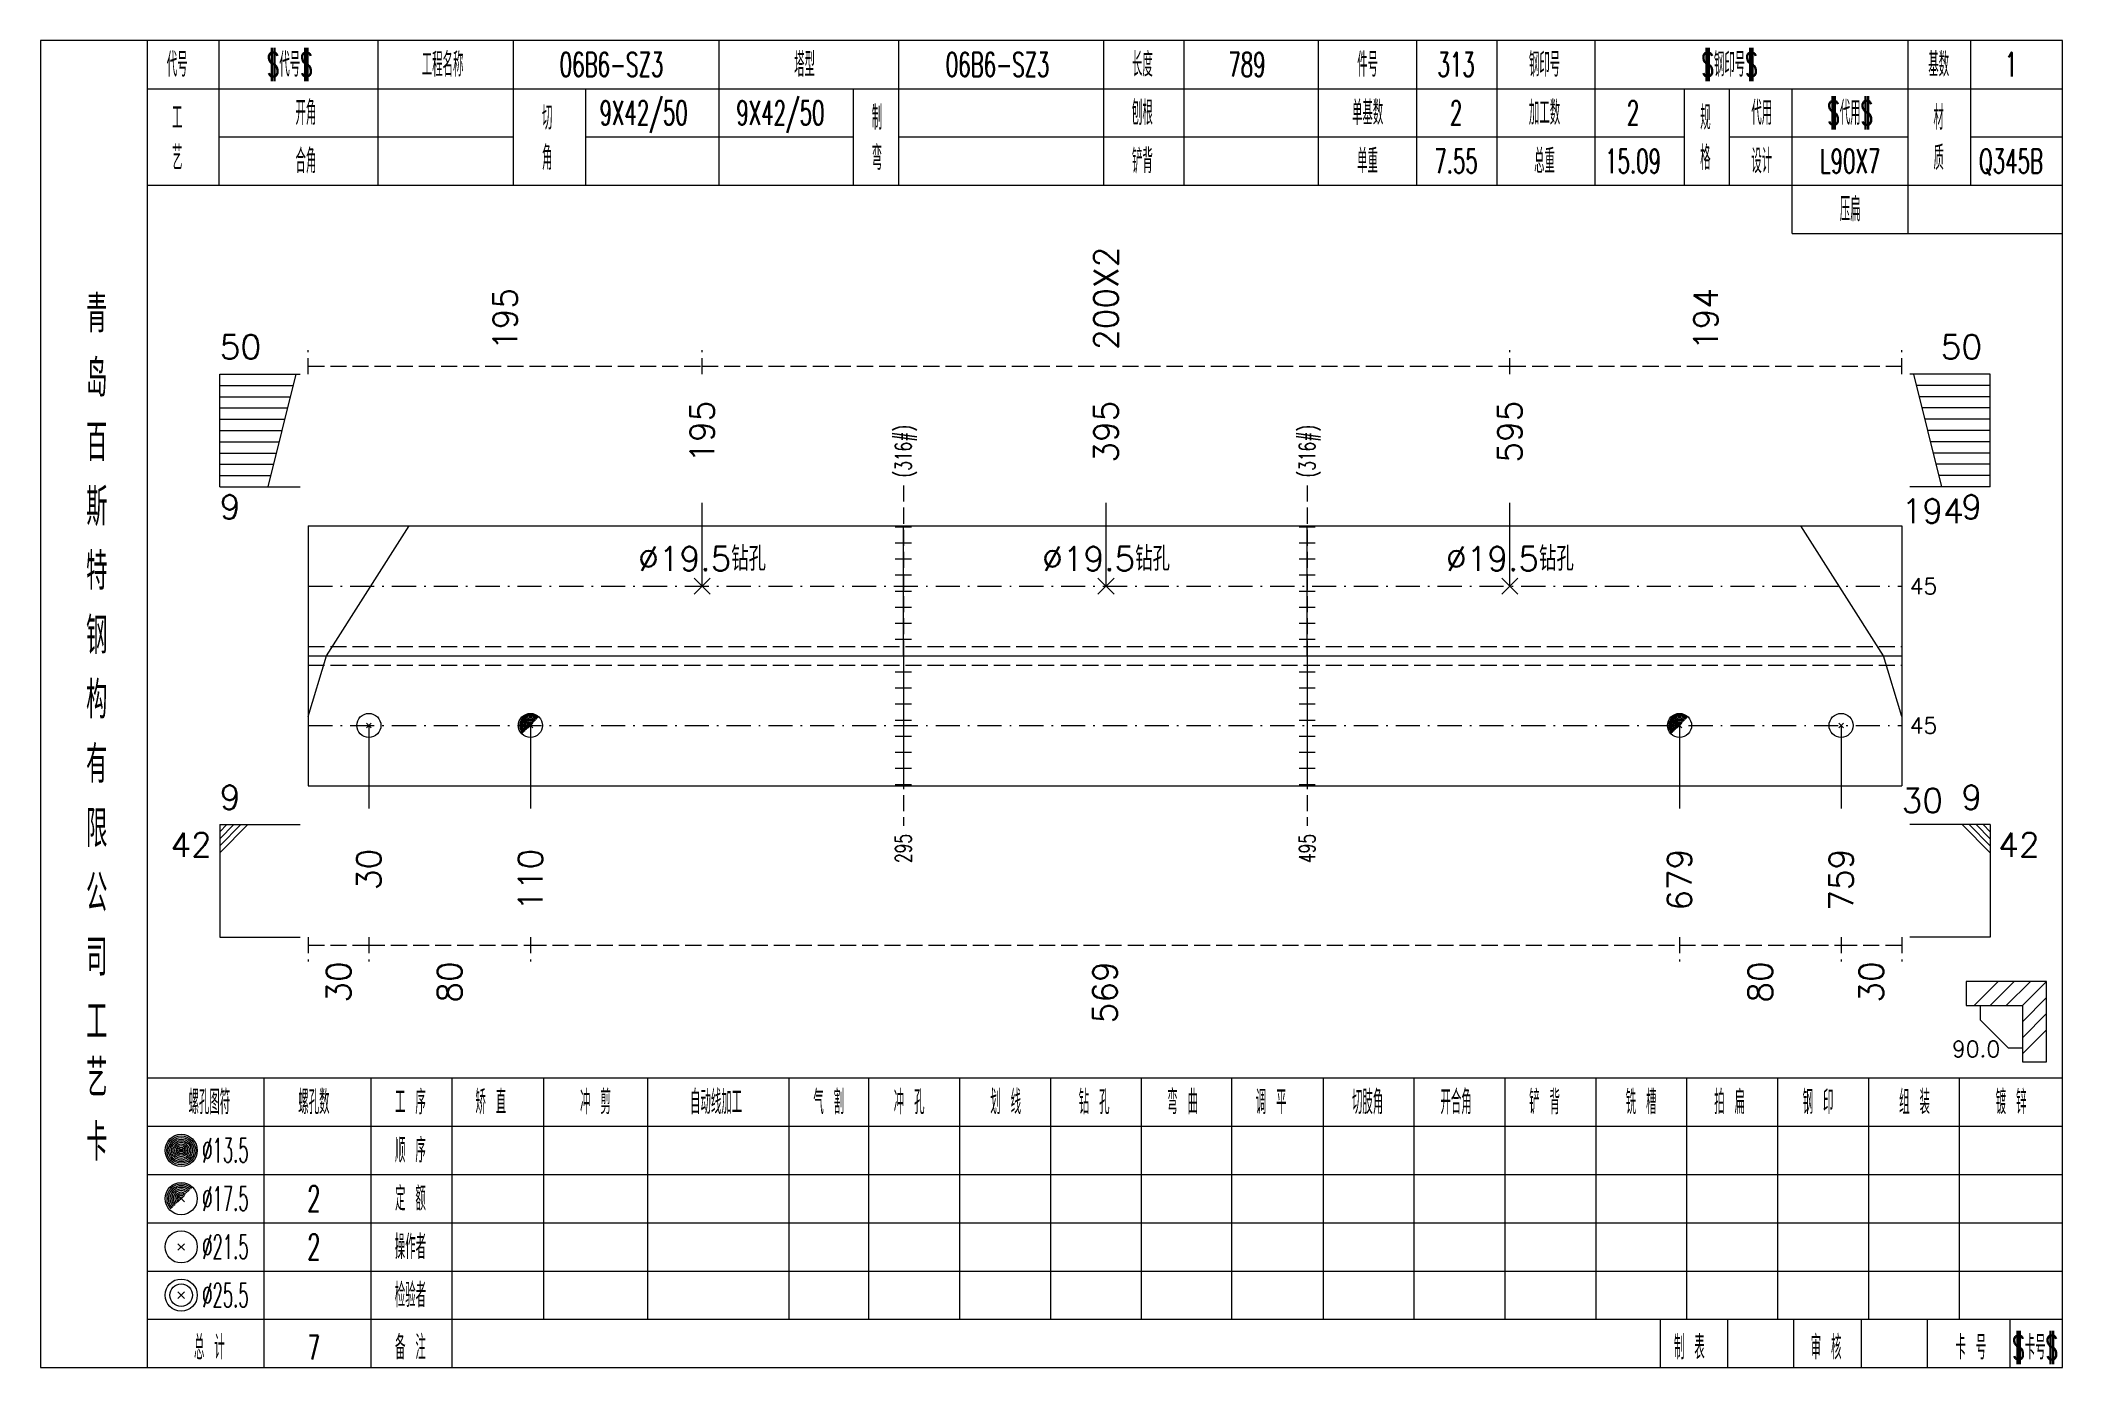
# Model space of a CAD drawing. Extents: x -533 to 8774, y 0 to 7979.
# Drawn here: x 1405.6 to 1657, y 6167.7 to 6332.7 of the extents above; entities that cross this region are included whole.
import ezdxf
from ezdxf.enums import TextEntityAlignment as Align

# ---------------------------------------------------------------- set-up
doc = ezdxf.new("R2010")
doc.units = 0
doc.header["$MEASUREMENT"] = 0
doc.linetypes.add('一点画线', pattern=[5.2, 3, -1, 0.2, -1])
doc.linetypes.add('虚线', pattern=[2.75, 2, -0.75])
doc.layers.get('0').update_dxf_attribs({"linetype": 'CONTINUOUS', "lineweight": 25})
for name, color, linetype, lineweight in [('1', 7, 'CONTINUOUS', 25), ('2', 7, 'CONTINUOUS', 25), ('4', 7, 'CONTINUOUS', 25), ('5', 7, 'CONTINUOUS', 25)]:
    doc.layers.add(name, color=color, linetype=linetype, lineweight=lineweight)
doc.styles.get("Standard").update_dxf_attribs({"font": 'simplex.shx', "width": 0.7, "height": 3, "bigfont": 'gbhzfs.shx'})

msp = doc.modelspace()

# ---------------------------------------------------------------- texts
at = {"color": 8, "linetype": 'Continuous', "lineweight": 9}
for s, p in [('200X2', (1538.08, 6294.24)), ('195', (1463.38, 6294.24)), ('194', (1612.65, 6294.24))]:
    msp.add_text(s, height=3, rotation=90, dxfattribs=at).set_placement(p, align=Align.MIDDLE_LEFT)
at = {"color": 7, "linetype": 'Continuous', "lineweight": 13}
for s, p in [('50', (1427.9, 6292.24)), ('9', (1427.9, 6236.24))]:
    msp.add_text(s, height=3, dxfattribs=at).set_placement(p, align=Align.BOTTOM_LEFT)
for s, p in [('50', (1647, 6292.24)), ('9', (1647, 6236.24))]:
    msp.add_text(s, height=3, dxfattribs=at).set_placement(p, align=Align.BOTTOM_RIGHT)
for s, p in [('195', (1487.86, 6280.24)), ('395', (1538.08, 6280.24)), ('595', (1588.29, 6280.24))]:
    msp.add_text(s, height=3, rotation=90, dxfattribs=at).set_placement(p, align=Align.MIDDLE_LEFT)
for s, p in [('9', (1427.9, 6276.24)), ('42', (1649, 6234.24))]:
    msp.add_text(s, height=3, dxfattribs=at).set_placement(p, align=Align.TOP_LEFT)
for s, height, p in [('194', 3, (1637, 6274.24)), ('45', 2, (1638, 6264.9)), ('45', 2, (1638, 6247.57))]:
    msp.add_text(s, height=height, dxfattribs=at).set_placement(p, align=Align.MIDDLE_LEFT)
for s, p in [('9', (1647, 6276.24)), ('42', (1426.9, 6234.24))]:
    msp.add_text(s, height=3, dxfattribs=at).set_placement(p, align=Align.TOP_RIGHT)
for p in [(1487.86, 6265.9), (1538.08, 6265.9), (1588.29, 6265.9)]:
    msp.add_text('%%c19.5钻孔', height=3, dxfattribs=at).set_placement(p, align=Align.BOTTOM_CENTER)
at = {"color": 8, "linetype": 'Continuous', "lineweight": 9}
for s, p in [('30', (1442.67, 6218.24)), ('80', (1456.48, 6218.24)), ('569', (1537.95, 6218.24)), ('80', (1619.42, 6218.24)), ('30', (1633.23, 6218.24))]:
    msp.add_text(s, height=3, rotation=90, dxfattribs=at).set_placement(p, align=Align.MIDDLE_RIGHT)
at = {"layer": '1', "color": 7, "linetype": 'Continuous', "lineweight": 13}
msp.add_text('30', height=3, dxfattribs=at).set_placement((1637, 6238.24), align=Align.MIDDLE_LEFT)
for s, p in [('30', (1446.43, 6232.24)), ('110', (1466.52, 6232.24)), ('679', (1609.38, 6232.24)), ('759', (1629.47, 6232.24))]:
    msp.add_text(s, height=3, rotation=90, dxfattribs=at).set_placement(p, align=Align.MIDDLE_RIGHT)
at = {"layer": '2', "color": 7, "linetype": 'Continuous', "lineweight": 13, "width": 0.7}
for p in [(1512.88, 6278.4), (1563.09, 6278.4)]:
    msp.add_text('(316#)', height=2, rotation=90, dxfattribs=at).set_placement(p, align=Align.MIDDLE_LEFT)
for s, p in [('295', (1512.88, 6234.07)), ('495', (1563.09, 6234.07))]:
    msp.add_text(s, height=2, rotation=90, dxfattribs=at).set_placement(p, align=Align.MIDDLE_RIGHT)
at = {"layer": '2', "color": 7, "linetype": 'Continuous', "lineweight": 13}
msp.add_text('90.0', height=2, dxfattribs=at).set_placement((1649.25, 6205.74), align=Align.BOTTOM_RIGHT)
at = {"layer": '4', "color": 1, "linetype": 'Continuous', "lineweight": 13}
for s, height, width, p in [('代号', 3, 0.6, (1422.6, 6329.74)), ('$代号$', 3, 0.6, (1436.6, 6329.74)), ('工程名称', 3, 0.6, (1455.6, 6329.74)), ('06B6-SZ3', 3, 0.6, (1476.6, 6329.74)), ('塔型', 3, 0.6, (1500.6, 6329.74)), ('06B6-SZ3', 3, 0.6, (1524.6, 6329.74)), ('长度', 3, 0.6, (1542.6, 6329.74)), ('789', 3, 0.6, (1555.6, 6329.74)), ('件号', 3, 0.6, (1570.6, 6329.74)), ('313', 3, 0.6, (1581.6, 6329.74)), ('钢印号', 3, 0.6, (1592.6, 6329.74)), ('$钢印号$', 3, 0.6, (1615.6, 6329.74)), ('基数', 3, 0.6, (1641.6, 6329.74)), ('1', 3, 0.6, (1650.6, 6329.74)), ('开角', 3, 0.6, (1438.6, 6323.74)), ('9X42/50', 3, 0.6, (1480.6, 6323.74)), ('9X42/50', 3, 0.6, (1497.6, 6323.74)), ('刨根', 3, 0.6, (1542.6, 6323.74)), ('单基数', 3, 0.6, (1570.6, 6323.74)), ('2', 3, 0.6, (1581.6, 6323.74)), ('加工数', 3, 0.6, (1592.6, 6323.74)), ('2', 3, 0.6, (1603.6, 6323.74)), ('代用', 3, 0.6, (1619.6, 6323.74)), ('$代用$', 3, 0.6, (1630.6, 6323.74)), ('工', 3, 0.6, (1422.6, 6323.14)), ('切', 3, 0.6, (1468.6, 6323.14)), ('制', 3, 0.6, (1509.6, 6323.14)), ('规', 3, 0.6, (1612.6, 6323.14)), ('材', 3, 0.6, (1641.6, 6323.14)), ('艺', 3, 0.6, (1422.6, 6318.14)), ('合角', 3, 0.6, (1438.6, 6317.74)), ('角', 3, 0.6, (1468.6, 6318.14)), ('弯', 3, 0.6, (1509.6, 6318.14)), ('铲背', 3, 0.6, (1542.6, 6317.74)), ('单重', 3, 0.6, (1570.6, 6317.74)), ('7.55', 3, 0.6, (1581.6, 6317.74)), ('总重', 3, 0.6, (1592.6, 6317.74)), ('15.09', 3, 0.6, (1603.6, 6317.74)), ('格', 3, 0.6, (1612.6, 6318.14)), ('设计', 3, 0.6, (1619.6, 6317.74)), ('L90X7', 3, 0.6, (1630.6, 6317.74)), ('质', 3, 0.6, (1641.6, 6318.14)), ('Q345B', 3, 0.6, (1650.6, 6317.74)), ('压扁', 3, 0.6, (1630.6, 6311.74)), ('青', 4.6, 0.8, (1412.6, 6298.74)), ('岛', 4.6, 0.8, (1412.6, 6290.74)), ('百', 4.6, 0.8, (1412.6, 6282.74)), ('斯', 4.6, 0.8, (1412.6, 6274.74)), ('特', 4.6, 0.8, (1412.6, 6266.74)), ('钢', 4.6, 0.8, (1412.6, 6258.74)), ('构', 4.6, 0.8, (1412.6, 6250.74)), ('有', 4.6, 0.8, (1412.6, 6242.74)), ('限', 4.6, 0.8, (1412.6, 6234.74)), ('公', 4.6, 0.8, (1412.6, 6226.74)), ('司', 4.6, 0.8, (1412.6, 6218.74)), ('工', 4.6, 0.8, (1412.6, 6210.74)), ('艺', 4.6, 0.8, (1412.6, 6203.74)), ('螺孔图符', 3, 0.6, (1426.6, 6200.74)), ('螺孔数', 3, 0.6, (1439.6, 6200.74)), ('工 序', 3, 0.6, (1451.6, 6200.74)), ('矫 直', 3, 0.6, (1461.6, 6200.74)), ('冲 剪', 3, 0.6, (1474.6, 6200.74)), ('自动线加工', 3, 0.6, (1489.6, 6200.74)), ('气 割', 3, 0.6, (1503.6, 6200.74)), ('冲 孔', 3, 0.6, (1513.6, 6200.74)), ('划 线', 3, 0.6, (1525.6, 6200.74)), ('钻 孔', 3, 0.6, (1536.6, 6200.74)), ('弯 曲', 3, 0.6, (1547.6, 6200.74)), ('调 平', 3, 0.6, (1558.6, 6200.74)), ('切肢角', 3, 0.6, (1570.6, 6200.74)), ('开合角', 3, 0.6, (1581.6, 6200.74)), ('铲 背', 3, 0.6, (1592.6, 6200.74)), ('铣 槽', 3, 0.6, (1604.6, 6200.74)), ('拍 扁', 3, 0.6, (1615.6, 6200.74)), ('钢 印', 3, 0.6, (1626.6, 6200.74)), ('组 装', 3, 0.6, (1638.6, 6200.74)), ('镀 锌', 3, 0.6, (1650.6, 6200.74)), ('卡', 4.6, 0.8, (1412.6, 6195.74)), ('%%C13.5', 3, 0.5, (1428.6, 6194.74)), ('顺 序', 3, 0.6, (1451.6, 6194.74)), ('%%C17.5', 3, 0.5, (1428.6, 6188.74)), ('2', 3.2, 0.6, (1439.6, 6188.74)), ('定 额', 3, 0.6, (1451.6, 6188.74)), ('操作者', 3, 0.6, (1451.6, 6182.74)), ('%%C21.5', 3, 0.5, (1428.6, 6182.74)), ('2', 3.2, 0.6, (1439.6, 6182.74)), ('%%C25.5', 3, 0.5, (1428.6, 6176.74)), ('检验者', 3, 0.6, (1451.6, 6176.74)), ('总 计', 3, 0.6, (1426.6, 6170.24)), ('备 注', 3, 0.6, (1451.6, 6170.24)), ('制 表', 3, 0.6, (1610.6, 6170.24)), ('审 核', 3, 0.6, (1627.6, 6170.24)), ('卡 号', 3, 0.6, (1645.6, 6170.24)), ('$卡号$', 3, 0.6, (1653.6, 6170.24)), ('7', 3, 0.6, (1439.6, 6170.24))]:
    msp.add_text(s, height=height, dxfattribs=dict(at, width=width)).set_placement(p, align=Align.MIDDLE_CENTER)

# ---------------------------------------------------------------- blocks, each defined once
blk = doc.blocks.new('孔21.5')
at = {"layer": '5', "color": 7, "linetype": 'Continuous', "lineweight": 13}
for p, q in [((-0.2, -0.2), (0.2, 0.2)), ((0.2, -0.2), (-0.2, 0.2))]:
    blk.add_line(p, q, dxfattribs=at)
blk.add_circle((0, 0), 1, dxfattribs=at)
blk = doc.blocks.new('孔17.5')
at = {"layer": '5', "color": 7, "linetype": 'Continuous', "lineweight": 0}
for p, q in [((-0.2, -0.2), (0.2, 0.2)), ((-0.2, 0.2), (0.2, -0.2))]:
    blk.add_line(p, q, dxfattribs=at)
at = {"layer": '5', "color": 7, "linetype": 'Continuous', "lineweight": 13}
blk.add_circle((0, 0), 1, dxfattribs=at)
for radius in [0.9, 0.8, 0.7, 0.6, 0.5, 0.4, 0.3, 0.2, 0.1]:
    blk.add_arc((0, 0), radius, 45, 225, dxfattribs=at)

# ---------------------------------------------------------------- linework, layer by layer
at = {"color": 8, "linetype": '虚线', "lineweight": 9}
for p, q in [((1438.9, 6291.24), (1438.9, 6294.24)), ((1487.86, 6291.24), (1487.86, 6294.24)), ((1487.86, 6291.24), (1487.86, 6294.24)), ((1588.29, 6291.24), (1588.29, 6294.24)), ((1588.29, 6291.24), (1588.29, 6294.24)), ((1637, 6291.24), (1637, 6294.24)), ((1438.9, 6292.24), (1487.86, 6292.24)), ((1487.86, 6292.24), (1588.29, 6292.24)), ((1588.29, 6292.24), (1637, 6292.24)), ((1438.9, 6221.24), (1438.9, 6218.24)), ((1438.9, 6220.24), (1446.43, 6220.24)), ((1446.43, 6221.24), (1446.43, 6218.24)), ((1446.43, 6221.24), (1446.43, 6218.24)), ((1446.43, 6220.24), (1466.52, 6220.24)), ((1466.52, 6221.24), (1466.52, 6218.24)), ((1466.52, 6221.24), (1466.52, 6218.24)), ((1466.52, 6220.24), (1609.38, 6220.24)), ((1609.38, 6221.24), (1609.38, 6218.24)), ((1609.38, 6221.24), (1609.38, 6218.24)), ((1609.38, 6220.24), (1629.47, 6220.24)), ((1629.47, 6221.24), (1629.47, 6218.24)), ((1629.47, 6221.24), (1629.47, 6218.24)), ((1629.47, 6220.24), (1637, 6220.24)), ((1637, 6221.24), (1637, 6218.24))]:
    msp.add_line(p, q, dxfattribs=at)
at = {"color": 7, "linetype": 'Continuous', "lineweight": 13}
for p, q in [((1427.9, 6291.24), (1437.9, 6291.24)), ((1427.9, 6277.24), (1427.9, 6291.24)), ((1433.9, 6277.24), (1437.4, 6291.24)), ((1648, 6291.24), (1638, 6291.24)), ((1642, 6277.24), (1638.5, 6291.24)), ((1648, 6277.24), (1648, 6291.24)), ((1427.9, 6289.84), (1437.05, 6289.84)), ((1427.9, 6288.44), (1436.7, 6288.44)), ((1648, 6289.84), (1638.85, 6289.84)), ((1648, 6288.44), (1639.2, 6288.44)), ((1427.9, 6287.04), (1436.35, 6287.04)), ((1427.9, 6285.64), (1436, 6285.64)), ((1648, 6287.04), (1639.55, 6287.04)), ((1648, 6285.64), (1639.9, 6285.64)), ((1427.9, 6284.24), (1435.65, 6284.24)), ((1427.9, 6282.84), (1435.3, 6282.84)), ((1648, 6284.24), (1640.25, 6284.24)), ((1648, 6282.84), (1640.6, 6282.84)), ((1427.9, 6281.44), (1434.95, 6281.44)), ((1427.9, 6280.04), (1434.6, 6280.04)), ((1648, 6281.44), (1640.95, 6281.44)), ((1648, 6280.04), (1641.3, 6280.04)), ((1427.9, 6278.64), (1434.25, 6278.64)), ((1648, 6278.64), (1641.65, 6278.64)), ((1427.9, 6277.24), (1437.9, 6277.24)), ((1487.86, 6264.9), (1487.86, 6275.24)), ((1538.08, 6264.9), (1538.08, 6275.24)), ((1588.29, 6264.9), (1588.29, 6275.24)), ((1648, 6277.24), (1638, 6277.24)), ((1441.16, 6256.24), (1451.45, 6272.4)), ((1634.74, 6256.24), (1624.45, 6272.4)), ((1486.86, 6263.9), (1488.86, 6265.9)), ((1486.86, 6265.9), (1488.86, 6263.9)), ((1537.08, 6263.9), (1539.08, 6265.9)), ((1537.08, 6265.9), (1539.08, 6263.9)), ((1587.29, 6263.9), (1589.29, 6265.9)), ((1587.29, 6265.9), (1589.29, 6263.9)), ((1438.9, 6248.69), (1441.16, 6256.24)), ((1637, 6248.69), (1634.74, 6256.24)), ((1446.43, 6247.57), (1446.43, 6237.24)), ((1466.52, 6247.57), (1466.52, 6237.24)), ((1609.38, 6247.57), (1609.38, 6237.24)), ((1629.47, 6247.57), (1629.47, 6237.24)), ((1427.9, 6235.24), (1437.9, 6235.24)), ((1427.9, 6235.24), (1427.9, 6221.24)), ((1428.78, 6235.24), (1427.9, 6234.36)), ((1429.65, 6235.24), (1427.9, 6233.49)), ((1430.53, 6235.24), (1427.9, 6232.61)), ((1431.4, 6235.24), (1427.9, 6231.74)), ((1648, 6235.24), (1638, 6235.24)), ((1644.5, 6235.24), (1648, 6231.74)), ((1645.38, 6235.24), (1648, 6232.61)), ((1646.25, 6235.24), (1648, 6233.49)), ((1647.12, 6235.24), (1648, 6234.36)), ((1648, 6235.24), (1648, 6221.24)), ((1427.9, 6221.24), (1437.9, 6221.24)), ((1648, 6221.24), (1638, 6221.24))]:
    msp.add_line(p, q, dxfattribs=at)
at = {"color": 7, "linetype": 'Continuous', "lineweight": 18}
for p, q in [((1438.9, 6272.4), (1438.9, 6240.07)), ((1438.9, 6272.4), (1637, 6272.4)), ((1637, 6272.4), (1637, 6240.07)), ((1438.9, 6256.24), (1637, 6256.24))]:
    msp.add_line(p, q, dxfattribs=at)
at = {"color": 3, "linetype": '一点画线', "lineweight": 13}
for p, q in [((1438.9, 6264.9), (1637, 6264.9)), ((1438.9, 6247.57), (1637, 6247.57))]:
    msp.add_line(p, q, dxfattribs=at)
at = {"color": 1, "linetype": '虚线', "lineweight": 18}
for p, q in [((1438.9, 6257.4), (1637, 6257.4)), ((1438.9, 6255.07), (1637, 6255.07))]:
    msp.add_line(p, q, dxfattribs=at)
at = {"layer": '1', "color": 7, "linetype": 'Continuous', "lineweight": 18}
msp.add_line((1438.9, 6240.07), (1637, 6240.07), dxfattribs=at)
at = {"layer": '2', "color": 216, "linetype": '虚线', "lineweight": 13}
for p, q in [((1512.88, 6277.4), (1512.88, 6235.07)), ((1563.09, 6277.4), (1563.09, 6235.07))]:
    msp.add_line(p, q, dxfattribs=at)
at = {"layer": '2', "color": 7, "linetype": 'Continuous', "lineweight": 13}
for p, q in [((1513.88, 6272.24), (1511.88, 6272.24)), ((1513.88, 6270.24), (1511.88, 6270.24)), ((1512.88, 6256.24), (1512.88, 6272.4)), ((1564.09, 6272.24), (1562.09, 6272.24)), ((1564.09, 6270.24), (1562.09, 6270.24)), ((1563.09, 6256.24), (1563.09, 6272.4)), ((1513.88, 6268.24), (1511.88, 6268.24)), ((1564.09, 6268.24), (1562.09, 6268.24)), ((1513.88, 6266.24), (1511.88, 6266.24)), ((1564.09, 6266.24), (1562.09, 6266.24)), ((1513.88, 6264.24), (1511.88, 6264.24)), ((1564.09, 6264.24), (1562.09, 6264.24)), ((1513.88, 6262.24), (1511.88, 6262.24)), ((1513.88, 6260.24), (1511.88, 6260.24)), ((1564.09, 6262.24), (1562.09, 6262.24)), ((1564.09, 6260.24), (1562.09, 6260.24)), ((1513.88, 6258.24), (1511.88, 6258.24)), ((1564.09, 6258.24), (1562.09, 6258.24)), ((1512.88, 6256.24), (1512.88, 6240.07)), ((1563.09, 6256.24), (1563.09, 6240.07)), ((1511.88, 6254.24), (1513.88, 6254.24)), ((1562.09, 6254.24), (1564.09, 6254.24)), ((1511.88, 6252.24), (1513.88, 6252.24)), ((1511.88, 6250.24), (1513.88, 6250.24)), ((1562.09, 6252.24), (1564.09, 6252.24)), ((1562.09, 6250.24), (1564.09, 6250.24)), ((1511.88, 6248.24), (1513.88, 6248.24)), ((1562.09, 6248.24), (1564.09, 6248.24)), ((1511.88, 6246.24), (1513.88, 6246.24)), ((1562.09, 6246.24), (1564.09, 6246.24)), ((1511.88, 6244.24), (1513.88, 6244.24)), ((1562.09, 6244.24), (1564.09, 6244.24)), ((1511.88, 6242.24), (1513.88, 6242.24)), ((1511.88, 6240.24), (1513.88, 6240.24)), ((1562.09, 6242.24), (1564.09, 6242.24)), ((1562.09, 6240.24), (1564.09, 6240.24)), ((1655, 6215.74), (1645, 6215.74)), ((1645, 6215.74), (1645, 6212.74)), ((1646, 6212.74), (1649, 6215.74)), ((1648, 6212.74), (1651, 6215.74)), ((1650, 6212.74), (1653, 6215.74)), ((1652, 6212.74), (1655, 6215.74)), ((1655, 6205.74), (1655, 6215.74)), ((1645, 6212.74), (1652, 6212.74)), ((1646.75, 6212.74), (1646.75, 6210.99)), ((1652, 6210.74), (1655, 6213.74)), ((1652, 6212.74), (1652, 6205.74)), ((1650.25, 6207.49), (1646.75, 6210.99)), ((1652, 6208.74), (1655, 6211.74)), ((1652, 6206.74), (1655, 6209.74)), ((1650.25, 6207.49), (1652, 6207.49)), ((1652, 6205.74), (1655, 6205.74))]:
    msp.add_line(p, q, dxfattribs=at)
at = {"layer": '4', "color": 1, "linetype": 'Continuous', "lineweight": 18}
for p, q in [((1418.9, 6167.74), (1418.9, 6332.74)), ((1427.8, 6314.74), (1427.8, 6332.74)), ((1447.6, 6314.74), (1447.6, 6332.74)), ((1464.4, 6314.74), (1464.4, 6332.74)), ((1490, 6314.74), (1490, 6332.74)), ((1512.3, 6314.74), (1512.3, 6332.74)), ((1537.8, 6314.74), (1537.8, 6332.74)), ((1547.8, 6314.74), (1547.8, 6332.74)), ((1564.5, 6314.74), (1564.5, 6332.74)), ((1576.7, 6314.74), (1576.7, 6332.74)), ((1586.7, 6314.74), (1586.7, 6332.74)), ((1598.9, 6314.74), (1598.9, 6332.74)), ((1637.8, 6308.74), (1637.8, 6332.74)), ((1645.6, 6314.74), (1645.6, 6332.74)), ((1418.9, 6326.74), (1657, 6326.74)), ((1473.4, 6314.74), (1473.4, 6326.74)), ((1506.7, 6314.74), (1506.7, 6326.74)), ((1610, 6314.74), (1610, 6326.74)), ((1615.6, 6314.74), (1615.6, 6326.74)), ((1623.4, 6308.74), (1623.4, 6326.74)), ((1427.8, 6320.74), (1464.4, 6320.74)), ((1473.4, 6320.74), (1506.7, 6320.74)), ((1512.3, 6320.74), (1610, 6320.74)), ((1615.6, 6320.74), (1637.8, 6320.74)), ((1645.6, 6320.74), (1657, 6320.74)), ((1418.9, 6314.74), (1657, 6314.74)), ((1623.4, 6308.74), (1657, 6308.74)), ((1418.9, 6203.74), (1657, 6203.74)), ((1433.4, 6167.74), (1433.4, 6203.74)), ((1446.7, 6167.74), (1446.7, 6203.74)), ((1456.8, 6167.74), (1456.8, 6203.74)), ((1468.2, 6173.74), (1468.2, 6203.74)), ((1481.1, 6173.74), (1481.1, 6203.74)), ((1498.7, 6173.74), (1498.7, 6203.74)), ((1508.6, 6173.74), (1508.6, 6203.74)), ((1519.9, 6173.74), (1519.9, 6203.74)), ((1531.2, 6173.74), (1531.2, 6203.74)), ((1542.5, 6173.74), (1542.5, 6203.74)), ((1553.7, 6173.74), (1553.7, 6203.74)), ((1565.1, 6173.74), (1565.1, 6203.74)), ((1576.4, 6173.74), (1576.4, 6203.74)), ((1587.7, 6173.74), (1587.7, 6203.74)), ((1599, 6173.74), (1599, 6203.74)), ((1610.3, 6173.74), (1610.3, 6203.74)), ((1621.6, 6173.74), (1621.6, 6203.74)), ((1632.9, 6173.74), (1632.9, 6203.74)), ((1644.2, 6173.74), (1644.2, 6203.74)), ((1418.9, 6197.74), (1657, 6197.74)), ((1418.9, 6191.74), (1657, 6191.74)), ((1418.9, 6185.74), (1657, 6185.74)), ((1418.9, 6179.74), (1657, 6179.74)), ((1418.9, 6173.74), (1657, 6173.74)), ((1607, 6167.74), (1607, 6173.74)), ((1615.4, 6167.74), (1615.4, 6173.74)), ((1623.6, 6167.74), (1623.6, 6173.74)), ((1632, 6167.74), (1632, 6173.74)), ((1640.2, 6167.74), (1640.2, 6173.74)), ((1650.5, 6167.74), (1650.5, 6173.74))]:
    msp.add_line(p, q, dxfattribs=at)
at = {"layer": '4', "color": 7, "linetype": 'Continuous', "lineweight": 13}
for p, q in [((1422.9, 6194.54), (1423.3, 6194.94)), ((1423.3, 6194.54), (1422.9, 6194.94)), ((1422.7, 6182.34), (1423.5, 6183.14)), ((1423.5, 6182.34), (1422.7, 6183.14)), ((1422.7, 6176.34), (1423.5, 6177.14)), ((1423.5, 6176.34), (1422.7, 6177.14))]:
    msp.add_line(p, q, dxfattribs=at)
at = {"layer": '4', "color": 7, "linetype": 'Continuous', "lineweight": 0}
for p, q in [((1422.7, 6188.34), (1423.5, 6189.14)), ((1422.7, 6189.14), (1423.5, 6188.34))]:
    msp.add_line(p, q, dxfattribs=at)
at = {"layer": '4', "color": 4, "linetype": 'Continuous', "lineweight": 18}
msp.add_lwpolyline([(1405.6, 6332.74), (1405.6, 6167.74), (1657, 6167.74), (1657, 6332.74)], close=True, dxfattribs=at)
at = {"layer": '4', "color": 7, "linetype": 'Continuous', "lineweight": 13}
for centre, radius in [((1423.1, 6194.74), 2), ((1423.1, 6194.74), 1.8), ((1423.1, 6194.74), 1.6), ((1423.1, 6194.74), 1.4), ((1423.1, 6194.74), 1.2), ((1423.1, 6194.74), 1), ((1423.1, 6194.74), 0.8), ((1423.1, 6194.74), 0.6), ((1423.1, 6194.74), 0.4), ((1423.1, 6194.74), 0.2), ((1423.1, 6188.74), 2), ((1423.1, 6182.74), 2), ((1423.1, 6176.74), 2), ((1423.1, 6176.74), 1.4)]:
    msp.add_circle(centre, radius, dxfattribs=at)
for radius in [1.8, 1.6, 1.4, 1.2, 1, 0.8, 0.6, 0.4, 0.2]:
    msp.add_arc((1423.1, 6188.74), radius, 45, 225, dxfattribs=at)

# ---------------------------------------------------------------- block references
at = {"layer": '1', "color": 7, "linetype": 'Continuous', "lineweight": 13, "xscale": 1.5, "yscale": 1.5, "zscale": 1.5}
for name, p in [('孔21.5', (1446.43, 6247.57)), ('孔17.5', (1466.52, 6247.57)), ('孔17.5', (1609.38, 6247.57)), ('孔21.5', (1629.47, 6247.57))]:
    msp.add_blockref(name, p, dxfattribs=at)

msp.set_redraw_order([(e.dxf.handle, doc.entitydb.next_handle()) for e in msp.query("TEXT MTEXT ATTDEF DIMENSION ARC_DIMENSION")])  # texts and dimensions are drawn at this point

doc.saveas('drawing.dxf')
